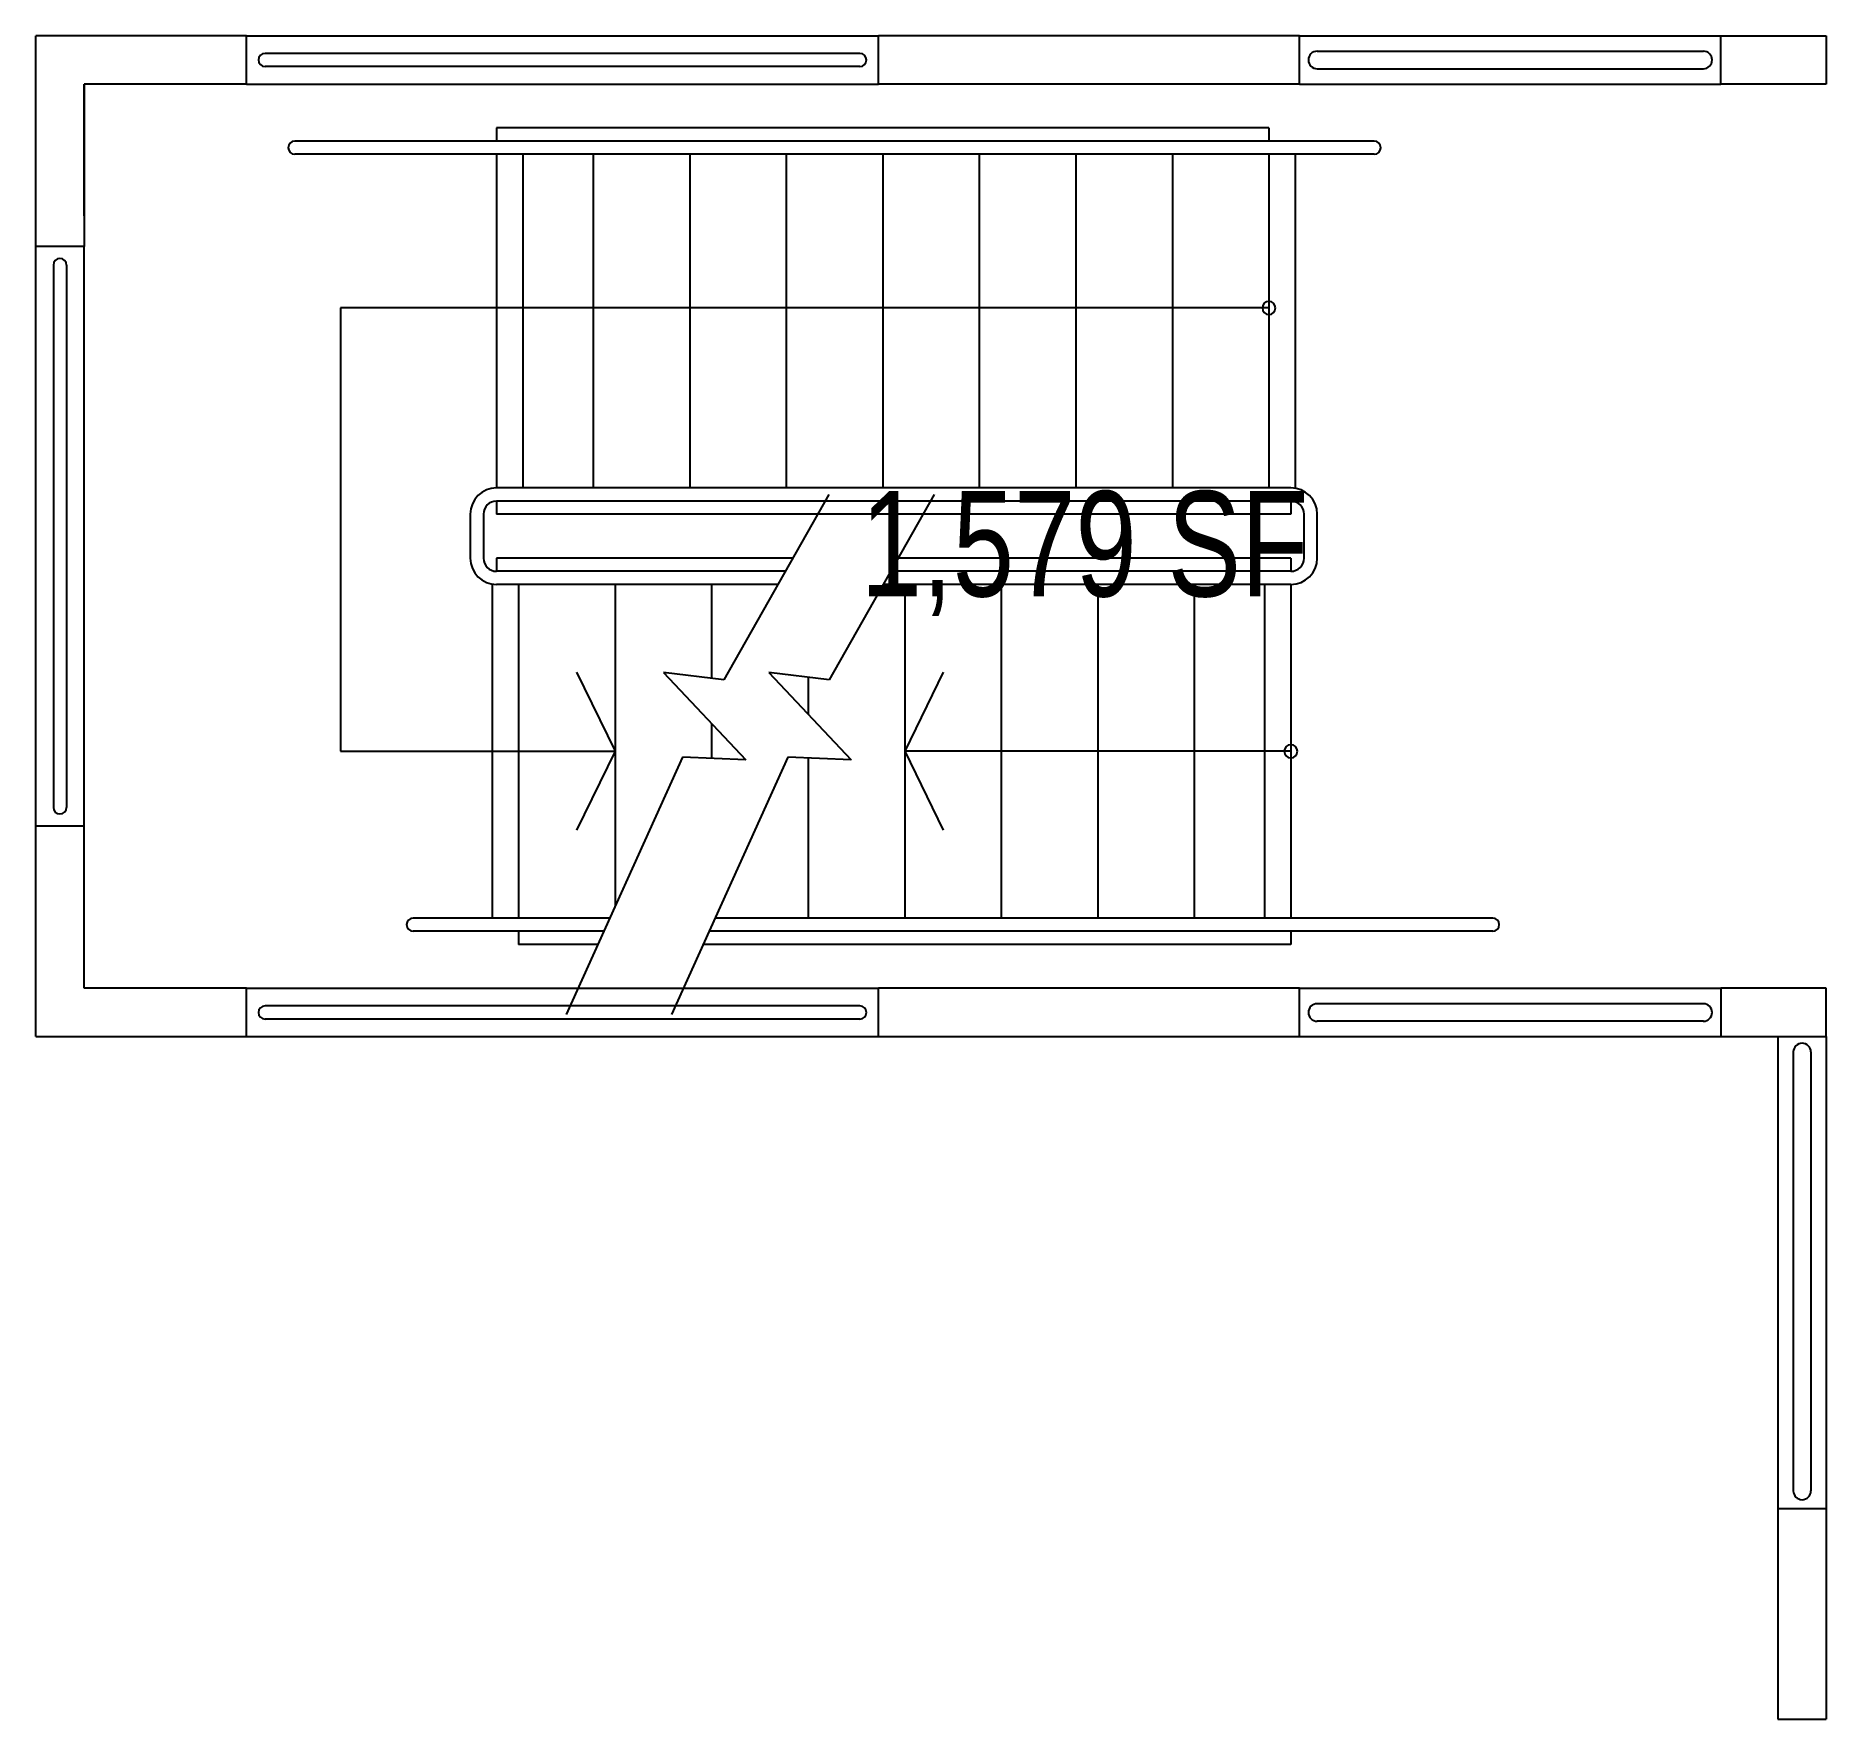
# Model space of a CAD drawing. Header units: inches. Extents: x -88 to 3171, y -86 to 1653.
# Drawn here: x 2455.7 to 2659.7, y 903.1 to 1094.8 of the extents above; entities that cross this region are included whole.
import ezdxf
from ezdxf.enums import TextEntityAlignment as Align

# ---------------------------------------------------------------- set-up
doc = ezdxf.new("R2010")
doc.units = ezdxf.units.IN
doc.header["$LTSCALE"] = 10
doc.header["$MEASUREMENT"] = 0
for name, color, linetype in [('A-FLOR', 3, 'CONTINUOUS'), ('A-WALL', 5, 'CONTINUOUS'), ('AREA-TEXT', 3, 'CONTINUOUS')]:
    doc.layers.add(name, color=color, linetype=linetype)
doc.styles.add('CP_AREA', font='arial.ttf', dxfattribs={"height": 15})

msp = doc.modelspace()

# ---------------------------------------------------------------- texts
at = {"layer": 'AREA-TEXT', "style": 'CP_AREA', "width": 0.75}
msp.add_text('1,579 SF', height=12, dxfattribs=at).set_placement((2575.19, 1036.95), align=Align.MIDDLE_CENTER)

# ---------------------------------------------------------------- linework, layer by layer
at = {"layer": 'A-FLOR'}
for p, q in [((2549.58, 1092.81, 0.06), (2481.81, 1092.81, 0.06)), ((2601.7, 1093.06, 0.06), (2645.7, 1093.06, 0.06)), ((2549.58, 1091.31, 0.06), (2481.81, 1091.31, 0.06)), ((2601.7, 1091.06, 0.06), (2645.7, 1091.06, 0.06)), ((2596.2, 1084.31, 0.06), (2508.2, 1084.31, 0.06)), ((2508.2, 1084.31, 0.06), (2508.2, 1082.81, 0.06)), ((2596.2, 1084.31, 0.06), (2596.2, 1082.81, 0.06)), ((2608.2, 1082.81, 0.06), (2485.2, 1082.81, 0.06)), ((2608.2, 1081.31, 0.06), (2485.2, 1081.31, 0.06)), ((2508.2, 1081.31, 0.06), (2508.2, 1043.31, 0.06)), ((2511.2, 1081.31, 0.06), (2511.2, 1043.31, 0.06)), ((2519.2, 1081.31, 0.06), (2519.2, 1043.31, 0.06)), ((2530.2, 1081.31, 0.06), (2530.2, 1043.31, 0.06)), ((2541.2, 1081.31, 0.06), (2541.2, 1043.31, 0.06)), ((2552.2, 1081.31, 0.06), (2552.2, 1043.31, 0.06)), ((2563.2, 1081.31, 0.06), (2563.2, 1043.31, 0.06)), ((2574.2, 1081.31, 0.06), (2574.2, 1043.31, 0.06)), ((2585.2, 1081.31, 0.06), (2585.2, 1043.31, 0.06)), ((2596.2, 1081.31, 0.06), (2596.2, 1043.31, 0.06)), ((2599.2, 1081.31, 0.06), (2599.2, 1043.27, 0.06)), ((2457.7, 1068.7, 0.06), (2457.7, 1006.92, 0.06)), ((2459.2, 1068.7, 0.06), (2459.2, 1006.92, 0.06)), ((2596.2, 1063.81, 0.06), (2490.41, 1063.81, 0.06)), ((2490.41, 1063.81, 0.06), (2490.41, 1013.31, 0.06)), ((2598.7, 1043.31, 0.06), (2508.2, 1043.31, 0.06)), ((2546.05, 1042.56, 0.06), (2534.08, 1021.46, 0.06)), ((2558.05, 1042.56, 0.06), (2546.08, 1021.46, 0.06)), ((2508.2, 1041.81, 0.06), (2508.2, 1040.31, 0.06)), ((2598.7, 1041.81, 0.06), (2508.2, 1041.81, 0.06)), ((2598.7, 1041.81, 0.06), (2598.7, 1040.31, 0.06)), ((2505.2, 1040.31, 0.06), (2505.2, 1035.31, 0.06)), ((2506.7, 1040.31, 0.06), (2506.7, 1035.31, 0.06)), ((2598.7, 1040.31, 0.06), (2508.2, 1040.31, 0.06)), ((2600.2, 1035.31, 0.06), (2600.2, 1040.31, 0.06)), ((2601.7, 1035.31, 0.06), (2601.7, 1040.31, 0.06)), ((2508.2, 1035.31, 0.06), (2508.2, 1033.81, 0.06)), ((2541.93, 1035.31, 0.06), (2508.2, 1035.31, 0.06)), ((2598.7, 1035.31, 0.06), (2553.93, 1035.31, 0.06)), ((2598.7, 1035.31, 0.06), (2598.7, 1033.81, 0.06)), ((2507.7, 1032.31, 0.06), (2507.7, 994.31, 0.06)), ((2541.08, 1033.81, 0.06), (2508.2, 1033.81, 0.06)), ((2540.23, 1032.31, 0.06), (2508.2, 1032.31, 0.06)), ((2510.7, 1032.31, 0.06), (2510.7, 994.31, 0.06)), ((2521.7, 1032.31, 0.06), (2521.7, 995.66, 0.06)), ((2532.7, 1032.31, 0.06), (2532.7, 1021.63, 0.06)), ((2598.7, 1032.31, 0.06), (2552.23, 1032.31, 0.06)), ((2598.7, 1033.81, 0.06), (2553.08, 1033.81, 0.06)), ((2554.7, 1032.31, 0.06), (2554.7, 994.31, 0.06)), ((2565.7, 1032.31, 0.06), (2565.7, 994.31, 0.06)), ((2576.7, 1032.31, 0.06), (2576.7, 994.31, 0.06)), ((2587.7, 1032.31, 0.06), (2587.7, 994.31, 0.06)), ((2595.7, 1032.31, 0.06), (2595.7, 994.31, 0.06)), ((2598.7, 1032.31, 0.06), (2598.7, 994.31, 0.06)), ((2517.3, 1022.31, 0.06), (2521.7, 1013.31, 0.06)), ((2527.23, 1022.29, 0.06), (2536.61, 1012.34, 0.06)), ((2534.08, 1021.46, 0.06), (2527.23, 1022.29, 0.06)), ((2539.23, 1022.29, 0.06), (2548.61, 1012.34, 0.06)), ((2546.08, 1021.46, 0.06), (2539.23, 1022.29, 0.06)), ((2559.09, 1022.31, 0.06), (2554.7, 1013.31, 0.06)), ((2543.7, 1021.75, 0.06), (2543.7, 1017.55, 0.06)), ((2532.7, 1016.49, 0.06), (2532.7, 1012.5, 0.06)), ((2490.41, 1013.31, 0.06), (2521.7, 1013.31, 0.06)), ((2529.38, 1012.63, 0.06), (2516.11, 983.31, 0.06)), ((2521.7, 1013.31, 0.06), (2517.3, 1004.31, 0.06)), ((2541.38, 1012.63, 0.06), (2528.11, 983.31, 0.06)), ((2536.61, 1012.34, 0.06), (2529.38, 1012.63, 0.06)), ((2548.61, 1012.34, 0.06), (2541.38, 1012.63, 0.06)), ((2543.7, 1012.54, 0.06), (2543.7, 994.31, 0.06)), ((2554.7, 1013.31, 0.06), (2559.09, 1004.31, 0.06)), ((2598.7, 1013.31, 0.06), (2554.7, 1013.31, 0.06)), ((2521.08, 994.31, 0.06), (2498.7, 994.31, 0.06)), ((2621.7, 994.31, 0.06), (2533.08, 994.31, 0.06)), ((2520.41, 992.81, 0.06), (2498.7, 992.81, 0.06)), ((2510.7, 992.81, 0.06), (2510.7, 991.31, 0.06)), ((2621.7, 992.81, 0.06), (2532.41, 992.81, 0.06)), ((2598.7, 992.81, 0.06), (2598.7, 991.31, 0.06)), ((2519.73, 991.31, 0.06), (2510.7, 991.31, 0.06)), ((2598.7, 991.31, 0.06), (2531.73, 991.31, 0.06)), ((2549.58, 984.31, 0.06), (2481.81, 984.31, 0.06)), ((2645.7, 984.56, 0.03), (2601.7, 984.56, 0.06)), ((2549.58, 982.81, 0.06), (2481.81, 982.81, 0.06)), ((2645.7, 982.56, 0.03), (2601.7, 982.56, 0.06)), ((2655.95, 979.06, 0.03), (2655.95, 929.06, 0.04)), ((2657.95, 979.06, 0.03), (2657.95, 929.06, 0.04))]:
    msp.add_line(p, q, dxfattribs=at)
for centre, radius, start, end in [((2481.81, 1092.06, 0.06), 0.75, 90, 270), ((2549.58, 1092.06, 0.06), 0.75, 270, 90), ((2485.2, 1082.06, 0.06), 0.75, 90, 270), ((2608.2, 1082.06, 0.06), 0.75, 270, 90), ((2458.45, 1068.7, 0.06), 0.75, 360, 180), ((2596.2, 1063.81, 0.06), 0.75, 360, 180), ((2596.2, 1063.81, 0.06), 0.75, 180, 360), ((2508.2, 1040.31, 0.06), 3, 90, 180), ((2598.7, 1040.31, 0.06), 3, 360, 90), ((2508.2, 1040.31, 0.06), 1.5, 90, 180), ((2598.7, 1040.31, 0.06), 1.5, 360, 90), ((2508.2, 1035.31, 0.06), 3, 180, 270), ((2508.2, 1035.31, 0.06), 1.5, 180, 270), ((2598.7, 1035.31, 0.06), 1.5, 270, 360), ((2598.7, 1035.31, 0.06), 3, 270, 360), ((2598.7, 1013.31, 0.06), 0.75, 360, 180), ((2598.7, 1013.31, 0.06), 0.75, 180, 360), ((2458.45, 1006.92, 0.06), 0.75, 180, 360), ((2498.7, 993.56, 0.06), 0.75, 90, 270), ((2621.7, 993.56, 0.06), 0.75, 270, 90), ((2481.81, 983.56, 0.06), 0.75, 90, 270), ((2549.58, 983.56, 0.06), 0.75, 270, 90), ((2656.95, 979.06, 0.03), 1, 0, 180), ((2656.95, 929.06, 0.04), 1, 180, 0)]:
    msp.add_arc(centre, radius, start, end, dxfattribs=at)
at = {"layer": 'A-FLOR', "extrusion": (1.68551e-05, -2.09653e-15, 1)}
msp.add_arc((2601.7, 1092.06, 0.1), 1, 90, 270, dxfattribs=at)
at = {"layer": 'A-FLOR', "extrusion": (1.68551e-05, -2.08959e-15, 1)}
msp.add_arc((2645.7, 1092.06, 0.1), 1, 270, 90, dxfattribs=at)
at = {"layer": 'A-FLOR', "extrusion": (0.000681864, 6.53108e-11, 1)}
msp.add_arc((2601.69, 983.56, 1.83), 1, 90, 270, dxfattribs=at)
at = {"layer": 'A-FLOR', "extrusion": (0.000681864, 6.53106e-11, 1)}
msp.add_arc((2645.69, 983.56, 1.83), 1, 270, 90, dxfattribs=at)
at = {"layer": 'A-WALL'}
for p, q in [((2479.7, 1094.81, 0.06), (2455.7, 1094.81, 0.06)), ((2455.7, 1070.81, 0.06), (2455.7, 1094.81, 0.06)), ((2479.7, 1094.81, 0.06), (2551.7, 1094.81, 0.06)), ((2479.7, 1089.31, 0.06), (2479.7, 1094.81, 0.06)), ((2551.7, 1089.31, 0.06), (2551.7, 1094.81, 0.06)), ((2599.7, 1094.81, 0.06), (2551.7, 1094.81, 0.06)), ((2599.7, 1089.31, 0.06), (2599.7, 1094.81, 0.06)), ((2599.7, 1094.81, 0.06), (2647.7, 1094.81, 0.06)), ((2647.7, 1094.81, 0.06), (2659.7, 1094.81, 0.06)), ((2647.7, 1089.31, 0.06), (2647.7, 1094.81, 0.06)), ((2659.7, 1094.81, 0.06), (2659.7, 1089.31, 0.06)), ((2479.7, 1089.31, 0.06), (2461.2, 1089.31, 0.06)), ((2461.2, 1089.31, 0.06), (2461.2, 1070.81, 0.06)), ((2461.2, 1074.31, 0.06), (2461.2, 1089.31, 0.06)), ((2479.7, 1089.31, 0.06), (2551.7, 1089.31, 0.06)), ((2599.7, 1089.31, 0.06), (2551.7, 1089.31, 0.06)), ((2599.7, 1089.31, 0.06), (2647.7, 1089.31, 0.06)), ((2659.7, 1089.31, 0.06), (2647.7, 1089.31, 0.06)), ((2461.2, 1070.81, 0.06), (2455.7, 1070.81, 0.06)), ((2455.7, 1004.81, 0.06), (2455.7, 1070.81, 0.06)), ((2461.2, 1004.81, 0.06), (2461.2, 1070.81, 0.06)), ((2455.7, 1004.81, 0.06), (2461.2, 1004.81, 0.06)), ((2455.7, 980.81, 0.06), (2455.7, 1004.81, 0.06)), ((2461.2, 986.31, 0.06), (2461.2, 1004.81, 0.06)), ((2479.7, 986.31, 0.06), (2461.2, 986.31, 0.06)), ((2479.7, 986.31, 0.06), (2551.7, 986.31, 0.06)), ((2479.7, 980.81, 0.06), (2479.7, 986.31, 0.06)), ((2551.7, 980.81, 0.06), (2551.7, 986.31, 0.06)), ((2599.7, 986.31, 0.06), (2551.7, 986.31, 0.06)), ((2599.7, 980.81, 0.06), (2599.7, 986.31, 0.06)), ((2599.7, 986.31, 0.06), (2647.7, 986.31, 0.03)), ((2659.7, 986.31, 0.03), (2647.7, 986.31, 0.03)), ((2647.7, 986.31, 0.03), (2647.7, 980.81, 0.03)), ((2659.7, 980.81, 0.03), (2659.7, 986.31, 0.03)), ((2455.7, 980.81, 0.06), (2479.7, 980.81, 0.06)), ((2479.7, 980.81, 0.06), (2551.7, 980.81, 0.06)), ((2551.7, 980.81, 0.06), (2599.7, 980.81, 0.06)), ((2599.7, 980.81, 0.06), (2647.7, 980.81, 0.03)), ((2647.7, 980.81, 0.03), (2659.7, 980.81, 0.03)), ((2654.2, 980.81, 0.03), (2654.2, 927.06, 0.04)), ((2659.7, 980.81, 0.03), (2659.7, 927.06, 0.04)), ((2654.2, 927.06, 0.04), (2659.7, 927.06, 0.04)), ((2654.2, 927.06, 0.04), (2654.2, 903.06, 0.04)), ((2659.7, 927.06, 0.04), (2659.7, 903.06, 0.04)), ((2654.2, 903.06, 0.04), (2659.7, 903.06, 0.04))]:
    msp.add_line(p, q, dxfattribs=at)

msp.set_redraw_order([(e.dxf.handle, doc.entitydb.next_handle()) for e in msp.query("TEXT MTEXT ATTDEF DIMENSION ARC_DIMENSION")])  # texts and dimensions are drawn at this point

doc.saveas('drawing.dxf')
